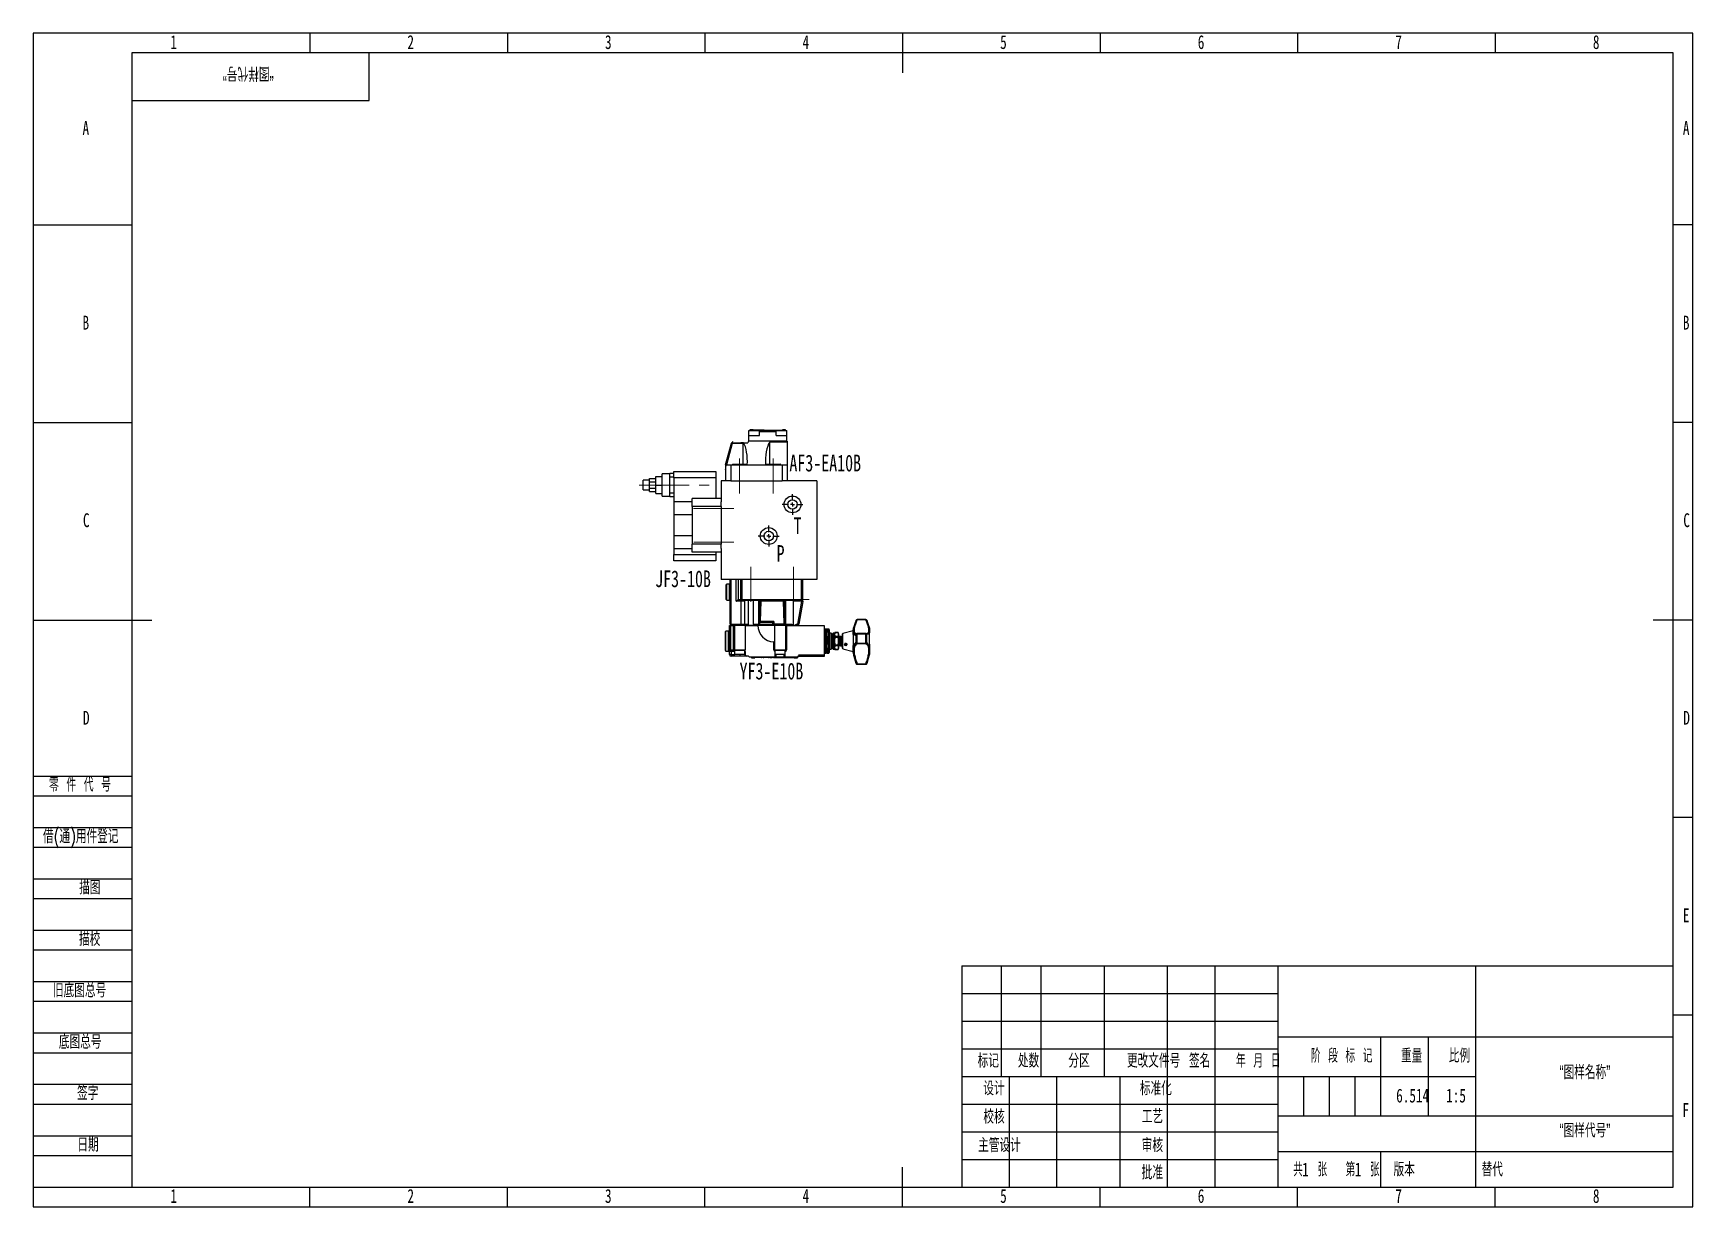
# Model space of a CAD drawing. Header units: millimetres. Extents: x 0 to 420, y 0 to 297.
import ezdxf

# ---------------------------------------------------------------- set-up
doc = ezdxf.new("R2010")
doc.units = ezdxf.units.MM
doc.linetypes.add('CENTERX2', pattern=[20.32, 12.7, -2.54, 2.54, -2.54])
for name, color, linetype in [('10', 7, 'Continuous'), ('5', 7, 'Continuous'), ('9', 7, 'Continuous'), ('SLD-0', 7, 'Continuous')]:
    doc.layers.add(name, color=color, linetype=linetype)
doc.styles.add('SLDTEXTSTYLE0', font='TXT', dxfattribs={"width": 0.7, "bigfont": 'bigfont'})
doc.styles.add('SLDTEXTSTYLE1', font='TXT', dxfattribs={"width": 0.62, "bigfont": 'bigfont'})
doc.styles.add('SLDTEXTSTYLE2', font='TXT', dxfattribs={"width": 0.614286, "bigfont": 'bigfont'})
doc.styles.add('SLDTEXTSTYLE3', font='TXT', dxfattribs={"width": 0.6, "bigfont": 'bigfont'})
doc.styles.add('SLDTEXTSTYLE4', font='TXT', dxfattribs={"width": 0.7})

msp = doc.modelspace()

# ---------------------------------------------------------------- texts
at = {"layer": '10'}
for s, insert, char_height, attachment_point, style in [('1', (35.54, 296.5), 3.5, 2, 'SLDTEXTSTYLE4'), ('2', (95.54, 296.5), 3.5, 2, 'SLDTEXTSTYLE4'), ('3', (145.54, 296.5), 3.5, 2, 'SLDTEXTSTYLE4'), ('4', (195.54, 296.5), 3.5, 2, 'SLDTEXTSTYLE4'), ('5', (245.54, 296.5), 3.5, 2, 'SLDTEXTSTYLE4'), ('6', (295.55, 296.5), 3.5, 2, 'SLDTEXTSTYLE4'), ('7', (345.55, 296.5), 3.5, 2, 'SLDTEXTSTYLE4'), ('8', (395.55, 296.5), 3.5, 2, 'SLDTEXTSTYLE4'), ('A', (13.32, 274.75), 3.5, 2, 'SLDTEXTSTYLE4'), ('A', (418.32, 274.75), 3.5, 2, 'SLDTEXTSTYLE4'), ('B', (13.32, 225.5), 3.5, 2, 'SLDTEXTSTYLE4'), ('B', (418.32, 225.5), 3.5, 2, 'SLDTEXTSTYLE4'), ('AF3-EA10B', (191.37, 190.34), 4.233, 1, 'SLDTEXTSTYLE4'), ('C', (13.43, 175.5), 3.5, 2, 'SLDTEXTSTYLE4'), ('T', (192.44, 174.47), 4.23, 1, 'SLDTEXTSTYLE4'), ('C', (418.43, 175.5), 3.5, 2, 'SLDTEXTSTYLE4'), ('P', (188.13, 167.45), 4.23, 1, 'SLDTEXTSTYLE4'), ('JF3-10B', (157.4, 161.05), 4.233, 1, 'SLDTEXTSTYLE4'), ('YF3-E10B', (178.76, 137.69), 4.233, 1, 'SLDTEXTSTYLE4'), ('D', (13.43, 125.5), 3.5, 2, 'SLDTEXTSTYLE4'), ('D', (418.43, 125.5), 3.5, 2, 'SLDTEXTSTYLE4'), ('E', (418.32, 75.5), 3.5, 2, 'SLDTEXTSTYLE4'), ('“图样名称”', (392.69, 35.79), 3.5, 2, 'SLDTEXTSTYLE0'), ('6.514', (349.1, 29.9), 3.5, 2, 'SLDTEXTSTYLE4'), ('1:5', (360.08, 29.9), 3.5, 2, 'SLDTEXTSTYLE4'), ('F', (418.22, 26.25), 3.5, 2, 'SLDTEXTSTYLE4'), ('“图样代号”', (392.69, 21.05), 3.5, 2, 'SLDTEXTSTYLE0'), ('1', (321.14, 11.2), 3.5, 1, 'SLDTEXTSTYLE4'), ('1', (334.48, 11.2), 3.5, 1, 'SLDTEXTSTYLE4'), ('1', (35.54, 4.5), 3.5, 2, 'SLDTEXTSTYLE4'), ('2', (95.54, 4.5), 3.5, 2, 'SLDTEXTSTYLE4'), ('3', (145.54, 4.5), 3.5, 2, 'SLDTEXTSTYLE4'), ('4', (195.54, 4.5), 3.5, 2, 'SLDTEXTSTYLE4'), ('5', (245.54, 4.5), 3.5, 2, 'SLDTEXTSTYLE4'), ('6', (295.55, 4.5), 3.5, 2, 'SLDTEXTSTYLE4'), ('7', (345.55, 4.5), 3.5, 2, 'SLDTEXTSTYLE4'), ('8', (395.55, 4.5), 3.5, 2, 'SLDTEXTSTYLE4')]:
    msp.add_mtext(s, dxfattribs=dict(at, insert=insert, char_height=char_height, attachment_point=attachment_point, style=style))
at = {"layer": '10', "color": 7, "char_height": 3.5}
for s, insert, attachment_point, style in [('零 件 代 号', (4.02, 108.59), 1, 'SLDTEXTSTYLE2'), ('借(通)用件登记', (2.47, 95.5), 1, 'SLDTEXTSTYLE0'), ('描图', (14.33, 82.55), 2, 'SLDTEXTSTYLE0'), ('描校', (14.3, 69.52), 2, 'SLDTEXTSTYLE0'), ('旧底图总号', (5, 56.49), 1, 'SLDTEXTSTYLE0'), ('底图总号', (6.5, 43.49), 1, 'SLDTEXTSTYLE0'), ('标记', (241.71, 38.72), 2, 'SLDTEXTSTYLE0'), ('处数', (251.89, 38.72), 2, 'SLDTEXTSTYLE0'), ('分区', (264.68, 38.72), 2, 'SLDTEXTSTYLE0'), ('更改文件号', (283.53, 38.72), 2, 'SLDTEXTSTYLE0'), ('签名', (295.19, 38.72), 2, 'SLDTEXTSTYLE0'), ('年 月 日', (310.04, 38.72), 2, 'SLDTEXTSTYLE1'), ('阶 段 标 记', (331.13, 39.99), 2, 'SLDTEXTSTYLE2'), ('重量', (348.85, 39.99), 2, 'SLDTEXTSTYLE0'), ('比例', (360.94, 39.99), 2, 'SLDTEXTSTYLE0'), ('签字', (13.8, 30.54), 2, 'SLDTEXTSTYLE0'), ('设计', (243.15, 31.73), 2, 'SLDTEXTSTYLE0'), ('标准化', (284.12, 31.73), 2, 'SLDTEXTSTYLE0'), ('校核', (243.15, 24.56), 2, 'SLDTEXTSTYLE0'), ('工艺', (283.24, 24.6), 2, 'SLDTEXTSTYLE0'), ('日期', (13.88, 17.44), 2, 'SLDTEXTSTYLE0'), ('主管设计', (244.53, 17.33), 2, 'SLDTEXTSTYLE0'), ('审核', (283.23, 17.33), 2, 'SLDTEXTSTYLE0'), ('批准', (283.22, 10.44), 2, 'SLDTEXTSTYLE0'), ('共  张', (323.18, 11.2), 2, 'SLDTEXTSTYLE3'), ('第  张', (336.44, 11.2), 2, 'SLDTEXTSTYLE3'), ('版本', (346.96, 11.2), 2, 'SLDTEXTSTYLE0')]:
    msp.add_mtext(s, dxfattribs=dict(at, insert=insert, attachment_point=attachment_point, style=style))
at = {"layer": 'SLD-0', "insert": (54.42, 285.02), "char_height": 3.5, "attachment_point": 2, "rotation": 180, "style": 'SLDTEXTSTYLE0'}
msp.add_mtext('“图样代号”', dxfattribs=at)
at = {"layer": 'SLD-0', "insert": (366.56, 11.2), "char_height": 3.5, "attachment_point": 1, "style": 'SLDTEXTSTYLE0'}
msp.add_mtext('替代', dxfattribs=at)

# ---------------------------------------------------------------- blocks, each defined once
blk = doc.blocks.new('SW_CENTERMARKSYMBOL_0')
at = {"layer": '10', "color": 0}
for p, q in [((-1, 0), (-2.63, 0)), ((0, 0), (-0.5, 0)), ((0, 1), (0, 2.63)), ((0, 0), (0, 0.5)), ((0, 0), (0, -0.5)), ((0, 0), (0.5, 0)), ((1, 0), (2.63, 0)), ((0, -1), (0, -2.63))]:
    blk.add_line(p, q, dxfattribs=at)
blk = doc.blocks.new('SW_CENTERMARKSYMBOL_1')
at = {"layer": '10', "color": 0}
for p, q in [((-1, 0), (-2.63, 0)), ((0, 0), (-0.5, 0)), ((0, 1), (0, 2.63)), ((0, 0), (0, 0.5)), ((0, 0), (0, -0.5)), ((0, 0), (0.5, 0)), ((1, 0), (2.63, 0)), ((0, -1), (0, -2.63))]:
    blk.add_line(p, q, dxfattribs=at)

# ---------------------------------------------------------------- linework, layer by layer
at = {"color": 7, "linetype": 'Continuous', "lineweight": 25}
for p, q in [((175.23, 187.75), (176.69, 193.21)), ((176.69, 193.21), (176.88, 193.15)), ((176.88, 193.35), (179.09, 193.35)), ((176.88, 193.15), (176.88, 193.35)), ((179.78, 193.35), (179.09, 193.35)), ((179.78, 193.35), (180.83, 193.35)), ((181.1, 195.23), (181.1, 196.43)), ((181.1, 196.43), (190.7, 196.43)), ((181.1, 193.75), (181.1, 195.23)), ((181.1, 195.23), (183.8, 195.23)), ((190.7, 193.75), (181.1, 193.75)), ((181.4, 196.61), (181.4, 196.57)), ((181.4, 196.57), (181.4, 196.43)), ((181.4, 196.57), (185, 196.57)), ((185, 196.57), (181.4, 196.57)), ((181.4, 196.57), (181.4, 196.57)), ((181.4, 196.43), (190.4, 196.43)), ((181.8, 196.65), (181.44, 196.65)), ((182.16, 196.65), (181.8, 196.65)), ((182.2, 196.57), (182.2, 196.61)), ((183.8, 195.23), (183.8, 196.23)), ((183.8, 196.23), (188, 196.23)), ((185, 196.57), (185, 196.57)), ((185, 196.57), (190.4, 196.57)), ((186.39, 187.95), (186.39, 193.52)), ((190.83, 193.52), (186.39, 193.52)), ((188, 195.23), (188, 196.23)), ((188, 195.23), (190.7, 195.23)), ((189.6, 196.61), (189.6, 196.57)), ((190, 196.65), (189.64, 196.65)), ((190.36, 196.65), (190, 196.65)), ((190.4, 196.57), (190.4, 196.61)), ((190.4, 196.57), (190.4, 196.43)), ((190.7, 195.23), (190.7, 196.43)), ((190.7, 193.75), (190.7, 195.23)), ((190.7, 193.75), (190.83, 193.75)), ((190.83, 193.75), (190.83, 193.52)), ((190.83, 193.52), (190.83, 187.75)), ((176.88, 193.15), (175.44, 187.75)), ((179.67, 193.15), (176.88, 193.15)), ((179.67, 187.95), (179.67, 193.15)), ((161.14, 185.46), (159.14, 185.46)), ((159.14, 182.66), (159.14, 185.46)), ((161.14, 185.66), (162.14, 185.66)), ((161.14, 184.66), (161.14, 185.66)), ((162.14, 186.06), (172.74, 186.06)), ((162.14, 184.46), (162.14, 186.06)), ((172.74, 186.06), (172.74, 184.46)), ((175.23, 187.75), (176.54, 187.75)), ((175.23, 187.75), (175.23, 183.75)), ((176.54, 187.75), (178.41, 187.75)), ((176.54, 187.75), (176.54, 183.75)), ((176.94, 187.89), (176.94, 187.81)), ((177, 187.95), (180.48, 187.95)), ((178.41, 187.75), (179.07, 187.75)), ((179.07, 187.75), (186.99, 187.75)), ((180.54, 187.81), (180.54, 187.89)), ((185.52, 187.89), (185.52, 187.81)), ((185.58, 187.95), (189.06, 187.95)), ((186.99, 187.75), (187.65, 187.75)), ((187.65, 187.75), (189.52, 187.75)), ((189.12, 187.81), (189.12, 187.89)), ((189.52, 187.75), (189.52, 183.75)), ((189.52, 187.75), (190.83, 187.75)), ((190.83, 187.75), (190.83, 183.75)), ((155.94, 183.86), (154.34, 183.86)), ((154.34, 182.66), (154.34, 183.86)), ((154.34, 181.46), (154.34, 182.66)), ((154.34, 181.46), (155.94, 181.46)), ((155.94, 184.28), (157.54, 184.28)), ((155.94, 183.47), (155.94, 184.28)), ((155.94, 181.85), (155.94, 183.47)), ((155.94, 183.47), (157.54, 183.47)), ((155.94, 181.85), (157.54, 181.85)), ((155.94, 181.04), (155.94, 181.85)), ((155.94, 181.04), (157.54, 181.04)), ((157.54, 182.66), (157.54, 184.79)), ((157.54, 184.79), (159.14, 184.79)), ((157.54, 180.53), (157.54, 182.66)), ((157.54, 182.66), (159.14, 182.66)), ((159.14, 179.86), (159.14, 182.66)), ((162.14, 184.66), (161.14, 184.66)), ((161.14, 180.66), (161.14, 184.66)), ((161.14, 180.66), (162.14, 180.66)), ((161.14, 179.66), (161.14, 180.66)), ((162.14, 184.46), (162.14, 178.39)), ((172.74, 184.46), (162.14, 184.46)), ((172.74, 184.46), (172.74, 179.26)), ((174.14, 183.75), (174.14, 178.37)), ((176.54, 183.75), (174.14, 183.75)), ((176.54, 183.75), (189.52, 183.75)), ((198.34, 183.75), (189.52, 183.75)), ((198.34, 183.75), (198.34, 158.75)), ((157.54, 180.53), (159.14, 180.53)), ((159.14, 179.86), (161.14, 179.86)), ((162.14, 179.66), (161.14, 179.66)), ((166.74, 178.39), (162.14, 178.39)), ((162.14, 178.39), (162.14, 175.12)), ((174.14, 179.26), (166.74, 179.26)), ((166.74, 177.26), (166.74, 179.26)), ((174.14, 177.26), (166.74, 177.26)), ((166.74, 177.26), (166.74, 167.66)), ((174.14, 177.26), (174.14, 178.37)), ((174.14, 177.26), (174.14, 167.66)), ((162.14, 175.12), (162.14, 169.81)), ((166.74, 175.12), (162.14, 175.12)), ((162.14, 169.81), (162.14, 166.54)), ((166.74, 169.81), (162.14, 169.81)), ((166.74, 166.54), (162.14, 166.54)), ((162.14, 166.54), (162.14, 165.06)), ((162.14, 165.06), (172.74, 165.06)), ((162.14, 163.46), (162.14, 165.06)), ((174.14, 167.66), (166.74, 167.66)), ((166.74, 165.66), (166.74, 167.66)), ((174.14, 165.66), (166.74, 165.66)), ((172.74, 165.66), (172.74, 165.06)), ((172.74, 165.06), (172.74, 163.46)), ((174.14, 166.56), (174.14, 167.66)), ((174.14, 166.56), (174.14, 158.75)), ((172.74, 163.46), (162.14, 163.46)), ((198.34, 158.75), (174.14, 158.75)), ((175.5, 157.55), (175.4, 157.45)), ((175.4, 153.65), (175.4, 157.45)), ((176.2, 157.55), (175.5, 157.55)), ((175.5, 153.55), (175.5, 157.55)), ((176.24, 157.55), (176.2, 157.51)), ((176.2, 153.55), (176.2, 157.55)), ((176.4, 157.55), (176.24, 157.55)), ((176.24, 153.55), (176.24, 157.55)), ((176.4, 147.45), (176.4, 158.75)), ((176.6, 147.45), (176.6, 158.75)), ((177.94, 153.25), (177.94, 158.75)), ((178.52, 153.65), (178.52, 158.75)), ((179.07, 153.65), (179.07, 158.75)), ((179.46, 153.65), (179.46, 158.75)), ((194.4, 153.65), (194.4, 158.75)), ((194.8, 153.65), (194.8, 158.75)), ((175.4, 153.65), (175.5, 153.55)), ((175.5, 153.55), (176.2, 153.55)), ((176.2, 153.59), (176.24, 153.55)), ((176.24, 153.55), (176.4, 153.55)), ((179.2, 153.25), (177.94, 153.25)), ((178.46, 153.65), (178.52, 153.65)), ((178.52, 153.65), (179.07, 153.65)), ((178.71, 153.45), (178.63, 153.45)), ((179.26, 153.45), (178.71, 153.45)), ((179.07, 153.65), (179.46, 153.65)), ((180.12, 153.25), (179.2, 153.25)), ((179.2, 147.45), (179.2, 153.25)), ((179.46, 153.45), (179.26, 153.45)), ((179.46, 153.65), (179.46, 153.45)), ((179.46, 153.65), (194.4, 153.65)), ((194.4, 153.45), (179.46, 153.45)), ((180.12, 147.45), (180.12, 153.25)), ((180.96, 153.45), (180.96, 147.32)), ((182.32, 147.45), (182.32, 153.45)), ((183.61, 147.56), (183.61, 153.25)), ((183.96, 153.25), (183.61, 153.25)), ((183.76, 147.96), (183.96, 153.25)), ((184.16, 153.3), (183.96, 148.12)), ((184.16, 153.45), (184.16, 153.3)), ((189.84, 153.3), (184.16, 153.3)), ((189.84, 153.45), (189.84, 153.3)), ((190.09, 147.51), (189.84, 153.3)), ((190.04, 153.25), (190.29, 147.45)), ((190.44, 153.25), (190.04, 153.25)), ((190.44, 147.45), (190.44, 153.25)), ((192.4, 147.27), (192.4, 153.25)), ((194.56, 153.25), (192.4, 153.25)), ((193.54, 147.45), (194.56, 153.25)), ((194.76, 153.22), (193.74, 147.44)), ((194.4, 153.65), (194.4, 153.45)), ((194.4, 153.65), (194.8, 153.65)), ((194.6, 153.45), (194.4, 153.45)), ((194.56, 153.25), (194.6, 153.36)), ((194.76, 153.22), (194.56, 153.25)), ((194.6, 153.36), (194.6, 153.45)), ((194.77, 153.28), (194.76, 153.22)), ((194.8, 153.65), (194.8, 153.63)), ((176.2, 147.15), (176.48, 147.15)), ((176.2, 140.95), (176.2, 147.15)), ((176.4, 147.45), (176.6, 147.45)), ((176.48, 147.15), (177.26, 147.15)), ((176.48, 147.15), (176.48, 140.95)), ((176.6, 147.35), (176.5, 147.35)), ((176.6, 147.35), (176.6, 147.45)), ((176.6, 147.45), (179.2, 147.45)), ((179.16, 147.35), (176.6, 147.35)), ((177.89, 147.27), (176.7, 147.27)), ((177.26, 147.15), (177.51, 147.15)), ((177.26, 140.95), (177.26, 147.15)), ((180.14, 147.15), (177.51, 147.15)), ((177.51, 147.15), (177.51, 140.95)), ((179.84, 147.27), (177.89, 147.27)), ((180.05, 147.35), (179.16, 147.35)), ((179.2, 147.45), (180.12, 147.45)), ((180.36, 147.27), (179.84, 147.27)), ((179.84, 147.23), (180.36, 147.23)), ((180.56, 147.35), (180.05, 147.35)), ((180.12, 147.45), (180.61, 147.45)), ((180.14, 147.15), (183.24, 147.15)), ((180.14, 147.15), (180.14, 140.95)), ((180.36, 147.27), (180.36, 147.35)), ((180.94, 147.27), (180.36, 147.27)), ((180.36, 147.23), (180.36, 147.27)), ((180.36, 147.23), (180.36, 147.15)), ((180.36, 147.23), (182.97, 147.23)), ((182.32, 147.45), (183.56, 147.45)), ((183.66, 147.35), (182.58, 147.35)), ((186.52, 147.27), (182.97, 147.27)), ((182.97, 147.23), (182.97, 147.27)), ((182.97, 147.23), (186.52, 147.23)), ((186.5, 147.15), (183.24, 147.15)), ((183.61, 147.56), (183.75, 147.93)), ((183.65, 147.36), (183.66, 147.35)), ((187.4, 147.35), (183.66, 147.35)), ((183.85, 147.84), (183.71, 147.47)), ((187.2, 147.84), (183.85, 147.84)), ((187.4, 148.12), (183.96, 148.12)), ((187.77, 147.27), (186.52, 147.27)), ((186.52, 147.23), (186.52, 147.27)), ((186.52, 147.23), (187.77, 147.23)), ((187.65, 147.15), (187.12, 147.15)), ((187.2, 147.55), (187.2, 147.82)), ((187.4, 148.12), (187.4, 147.51)), ((187.4, 147.51), (188.6, 147.51)), ((187.4, 147.51), (187.4, 147.35)), ((188.37, 147.35), (187.4, 147.35)), ((187.6, 147.15), (187.6, 144.69)), ((190.4, 147.15), (187.65, 147.15)), ((187.77, 147.23), (187.77, 147.27)), ((188.41, 147.27), (187.77, 147.27)), ((187.77, 147.23), (190.4, 147.23)), ((188.37, 147.35), (188.6, 147.36)), ((188.62, 147.29), (188.41, 147.27)), ((188.6, 147.51), (188.6, 147.36)), ((189.59, 147.27), (189.38, 147.29)), ((189.4, 147.51), (190.09, 147.51)), ((189.4, 147.51), (189.4, 147.36)), ((189.4, 147.36), (189.63, 147.35)), ((190.4, 147.27), (189.59, 147.27)), ((190.19, 147.35), (189.63, 147.35)), ((190.32, 147.35), (190.19, 147.35)), ((190.19, 147.35), (190.19, 147.35)), ((190.29, 147.45), (190.42, 147.45)), ((190.35, 147.35), (190.32, 147.35)), ((190.4, 147.23), (190.4, 147.27)), ((191, 147.27), (190.4, 147.27)), ((190.4, 147.23), (191, 147.23)), ((190.4, 147.15), (190.6, 147.15)), ((190.4, 147.15), (190.4, 140.95)), ((190.42, 147.45), (190.44, 147.45)), ((191.55, 147.35), (190.47, 147.35)), ((190.56, 147.45), (191.59, 147.45)), ((190.6, 147.15), (200.2, 147.15)), ((190.6, 147.15), (190.6, 140.95)), ((191, 147.27), (191, 147.35)), ((191, 147.23), (191, 147.27)), ((192.4, 147.27), (191, 147.27)), ((191, 147.15), (191, 147.23)), ((191, 147.23), (192.9, 147.23)), ((193.5, 147.27), (192.9, 147.27)), ((192.9, 147.23), (192.9, 147.27)), ((192.9, 147.15), (192.9, 147.23)), ((192.9, 147.23), (193.5, 147.23)), ((193.36, 147.45), (193.54, 147.45)), ((193.36, 147.35), (193.36, 147.45)), ((193.54, 147.35), (193.36, 147.35)), ((193.5, 147.23), (193.5, 147.27)), ((193.54, 147.35), (193.54, 147.45)), ((193.74, 147.44), (193.54, 147.45)), ((193.54, 147.35), (193.58, 147.35)), ((200.2, 147.15), (200.2, 139.65)), ((208.31, 148.44), (208.31, 148.46)), ((210.74, 148.59), (208.5, 148.59)), ((210.74, 148.52), (208.5, 148.52)), ((210.93, 148.46), (210.93, 148.44)), ((175.3, 145.65), (175.2, 145.55)), ((175.2, 140.75), (175.2, 145.55)), ((176, 145.65), (175.3, 145.65)), ((175.3, 140.65), (175.3, 145.65)), ((176.04, 145.65), (176, 145.61)), ((176, 140.65), (176, 145.65)), ((176.2, 145.65), (176.04, 145.65)), ((176.04, 140.65), (176.04, 145.65)), ((187.4, 140.95), (187.4, 142.96)), ((187.6, 144.69), (187.6, 140.95)), ((200.28, 146.23), (200.6, 146.23)), ((200.28, 146.23), (200.28, 145.76)), ((200.6, 145.76), (200.28, 145.76)), ((200.28, 143.91), (200.28, 142.84)), ((200.28, 143.91), (200.6, 143.91)), ((200.6, 142.84), (200.28, 142.84)), ((200.6, 146.23), (200.6, 145.76)), ((200.6, 143.91), (200.6, 142.84)), ((200.88, 146.15), (200.72, 146.15)), ((200.72, 146.15), (200.72, 140.16)), ((200.88, 146.15), (200.88, 140.16)), ((201, 146.23), (201, 145.76)), ((201, 146.23), (201.32, 146.23)), ((201.32, 145.76), (201, 145.76)), ((201, 143.91), (201, 142.84)), ((201, 143.91), (201.32, 143.91)), ((201.32, 142.84), (201, 142.84)), ((201.32, 146.23), (201.32, 145.76)), ((201.32, 146.23), (201.36, 146.16)), ((201.32, 143.91), (201.32, 142.84)), ((201.4, 146.05), (201.37, 146.16)), ((201.4, 146.05), (201.4, 140.25)), ((201.96, 145.15), (201.4, 145.15)), ((201.4, 144.35), (201.4, 144.35)), ((202.01, 145.11), (201.96, 145.15)), ((201.96, 141.15), (201.96, 145.15)), ((202.01, 145.11), (202.01, 141.2)), ((202.44, 145.15), (202.39, 145.11)), ((202.39, 141.2), (202.39, 145.11)), ((202.78, 145.15), (202.44, 145.15)), ((202.44, 145.15), (202.44, 141.15)), ((202.8, 145.13), (202.78, 145.15)), ((202.78, 145.15), (202.78, 141.15)), ((202.88, 145.3), (202.8, 145)), ((202.8, 145.13), (202.8, 141.17)), ((203.72, 145.3), (202.88, 145.3)), ((202.88, 145.3), (202.88, 145.3)), ((202.88, 145.3), (203.72, 145.3)), ((202.88, 144.3), (202.88, 144.16)), ((203.72, 144.3), (202.88, 144.3)), ((202.88, 144.16), (203.72, 144.16)), ((203.8, 145), (203.72, 145.3)), ((203.72, 145.3), (203.72, 145.3)), ((203.72, 144.16), (203.72, 144.3)), ((203.8, 145), (203.8, 141.3)), ((203.8, 144.35), (203.8, 144.35)), ((203.86, 144.35), (203.81, 144.35)), ((204.06, 144.35), (204.01, 144.35)), ((204.26, 144.35), (204.21, 144.35)), ((204.46, 144.35), (204.41, 144.35)), ((204.66, 144.35), (204.61, 144.35)), ((204.77, 144.29), (204.73, 144.23)), ((204.84, 141.33), (204.84, 144.98)), ((207.54, 145.75), (204.92, 145.07)), ((207.54, 145.95), (207.58, 146.28)), ((207.54, 145.95), (207.54, 146.02)), ((207.54, 145.51), (207.54, 145.95)), ((207.54, 144.82), (207.54, 145.51)), ((207.58, 145.36), (207.54, 145.51)), ((207.54, 144.82), (207.58, 144.79)), ((207.54, 144.82), (207.54, 142.14)), ((207.6, 146.36), (207.58, 146.28)), ((207.58, 144.79), (207.58, 145.36)), ((207.58, 144.79), (208.26, 144.56)), ((208.26, 142.97), (207.58, 142.13)), ((207.77, 146.4), (207.74, 146.13)), ((207.74, 146.13), (207.74, 145.7)), ((207.74, 145.7), (207.77, 145.51)), ((208.27, 144.52), (208.27, 143.01)), ((208.31, 142.69), (208.31, 144.87)), ((208.43, 145.07), (208.44, 145.07)), ((210.74, 145.06), (208.5, 145.06)), ((210.74, 144.92), (208.5, 144.92)), ((208.5, 142.67), (208.5, 144.92)), ((210.74, 145.06), (210.81, 145.07)), ((210.74, 142.67), (210.74, 144.92)), ((210.93, 142.69), (210.93, 144.87)), ((211.44, 146.39), (211.42, 146.59)), ((211.42, 145.41), (211.44, 145.52)), ((211.44, 145.52), (211.44, 146.39)), ((211.61, 146.48), (211.63, 146.32)), ((211.64, 145.33), (211.61, 145.25)), ((211.61, 141.67), (211.61, 145.25)), ((211.64, 146.22), (211.64, 145.33)), ((211.64, 146.22), (211.64, 146.22)), ((211.64, 141.5), (211.64, 145.33)), ((175.2, 140.75), (175.3, 140.65)), ((175.3, 140.65), (176, 140.65)), ((176, 140.69), (176.04, 140.65)), ((176.04, 140.65), (176.2, 140.65)), ((176.2, 140.95), (176.48, 140.95)), ((176.2, 139.75), (176.2, 140.55)), ((176.6, 140.55), (176.2, 140.55)), ((176.6, 139.75), (176.2, 139.75)), ((176.54, 140.75), (176.4, 140.75)), ((176.48, 140.95), (177.26, 140.95)), ((177.32, 140.75), (176.54, 140.75)), ((176.6, 140.55), (176.6, 140.75)), ((176.6, 140.55), (176.6, 139.75)), ((176.6, 139.75), (176.6, 139.35)), ((178.8, 139.35), (176.6, 139.35)), ((177.26, 140.95), (177.51, 140.95)), ((177.46, 140.75), (177.32, 140.75)), ((177.5, 140.78), (177.5, 139.85)), ((177.5, 139.85), (177.6, 139.75)), ((177.5, 139.85), (180.1, 139.85)), ((177.51, 140.95), (180.14, 140.95)), ((180.09, 140.82), (177.56, 140.82)), ((180, 139.75), (177.6, 139.75)), ((178.8, 139.75), (178.8, 139.35)), ((180.6, 139.35), (178.8, 139.35)), ((180, 139.75), (180.1, 139.85)), ((180.09, 140.82), (180.09, 140.73)), ((180.1, 139.85), (180.1, 140.73)), ((180.1, 140.69), (180.15, 140.69)), ((180.2, 140.55), (180.1, 140.55)), ((180.2, 140.55), (180.2, 139.75)), ((181, 139.35), (180.6, 139.35)), ((181.2, 139.15), (187.75, 139.15)), ((181.8, 139.01), (181.8, 138.97)), ((181.8, 139.01), (181.85, 139.01)), ((181.84, 138.93), (182.2, 138.93)), ((181.85, 139.01), (181.85, 139.15)), ((187.75, 139.01), (181.85, 139.01)), ((182.2, 138.93), (182.56, 138.93)), ((182.6, 138.97), (182.6, 139.01)), ((184.29, 139.01), (184.41, 139.01)), ((184.29, 139.01), (184.29, 139.01)), ((184.41, 139.01), (184.41, 139.01)), ((184.66, 139.01), (184.66, 139.01)), ((184.74, 139.01), (184.93, 139.01)), ((184.74, 139.01), (184.74, 139.01)), ((184.93, 139.01), (184.93, 139.01)), ((185.1, 139.01), (185.1, 139.01)), ((185.12, 139.01), (185.12, 139.01)), ((185.24, 139.01), (185.24, 139.01)), ((185.38, 139.01), (185.38, 139.01)), ((185.38, 139.01), (185.43, 139.01)), ((185.43, 139.01), (185.43, 139.01)), ((186.1, 139.01), (186.29, 139.01)), ((186.1, 139.01), (186.1, 139.01)), ((186.29, 139.01), (186.29, 139.01)), ((186.47, 139.01), (186.47, 139.01)), ((186.48, 139.01), (186.48, 139.01)), ((186.54, 139.01), (186.94, 139.01)), ((186.54, 139.01), (186.54, 139.01)), ((186.94, 139.01), (186.94, 139.01)), ((187.05, 139.01), (187.05, 139.01)), ((187.2, 139.01), (187.2, 139.01)), ((187.2, 139.01), (187.24, 139.01)), ((187.24, 139.01), (187.24, 139.01)), ((187.6, 140.95), (187.4, 140.95)), ((187.44, 139.01), (187.85, 139.01)), ((187.44, 139.01), (187.44, 139.01)), ((187.6, 140.95), (190.4, 140.95)), ((190.35, 140.82), (187.65, 140.82)), ((187.7, 140.82), (187.7, 139.85)), ((187.7, 139.85), (187.8, 139.75)), ((187.7, 139.85), (190.3, 139.85)), ((187.91, 139.15), (187.75, 139.15)), ((193.35, 139.01), (187.75, 139.01)), ((187.75, 139.01), (187.75, 139.01)), ((187.75, 139.01), (193.35, 139.01)), ((190.2, 139.75), (187.8, 139.75)), ((187.85, 139.01), (187.85, 139.01)), ((187.91, 139.15), (190.09, 139.15)), ((187.92, 139.01), (187.92, 139.01)), ((187.92, 139.01), (187.92, 139.01)), ((188.8, 139.01), (188.8, 139.01)), ((188.8, 139.01), (189.18, 139.01)), ((189.18, 139.01), (189.18, 139.01)), ((189.18, 139.01), (189.21, 139.01)), ((189.21, 139.01), (189.21, 139.01)), ((189.28, 139.01), (189.28, 139.01)), ((189.29, 139.01), (189.29, 139.01)), ((189.78, 139.01), (189.78, 139.01)), ((189.92, 139.01), (189.92, 139.01)), ((189.92, 139.01), (189.97, 139.01)), ((189.97, 139.01), (189.97, 139.01)), ((190.25, 139.15), (190.09, 139.15)), ((190.16, 139.01), (190.16, 139.01)), ((190.16, 139.01), (190.18, 139.01)), ((190.18, 139.01), (190.18, 139.01)), ((190.2, 139.75), (190.3, 139.85)), ((190.25, 139.15), (193.6, 139.15)), ((190.25, 139.01), (190.53, 139.01)), ((190.25, 139.01), (190.25, 139.01)), ((190.3, 139.85), (190.3, 140.82)), ((190.4, 140.95), (190.6, 140.95)), ((190.53, 139.01), (190.53, 139.01)), ((192.6, 139.01), (192.6, 138.97)), ((192.64, 138.93), (193, 138.93)), ((193, 138.93), (193.36, 138.93)), ((193.35, 139.01), (193.35, 139.15)), ((193.35, 139.01), (193.4, 139.01)), ((193.35, 139.01), (193.35, 139.01)), ((193.4, 138.97), (193.4, 139.01)), ((193.6, 139.21), (193.6, 139.15)), ((200.2, 139.25), (193.77, 139.25)), ((193.8, 139.65), (193.8, 139.32)), ((193.8, 139.65), (200.2, 139.65)), ((200.2, 139.65), (200.2, 139.25)), ((200.28, 140.84), (200.6, 140.84)), ((200.28, 140.84), (200.28, 140.24)), ((200.6, 140.24), (200.28, 140.24)), ((200.28, 140.08), (200.6, 140.08)), ((200.6, 140.84), (200.6, 140.24)), ((200.72, 140.16), (200.88, 140.16)), ((201, 140.84), (201, 140.24)), ((201, 140.84), (201.32, 140.84)), ((201.32, 140.24), (201, 140.24)), ((201, 140.08), (201.32, 140.08)), ((201.32, 140.84), (201.32, 140.24)), ((201.37, 140.14), (201.4, 140.25)), ((201.4, 142.03), (201.43, 142.09)), ((201.4, 141.15), (201.96, 141.15)), ((201.96, 141.15), (202.01, 141.2)), ((202.39, 141.2), (202.44, 141.15)), ((202.44, 141.15), (202.78, 141.15)), ((202.78, 141.15), (202.8, 141.17)), ((202.8, 141.3), (202.88, 141)), ((202.88, 142.15), (202.88, 142.01)), ((203.72, 142.15), (202.88, 142.15)), ((202.88, 142.01), (203.72, 142.01)), ((202.88, 141.01), (202.88, 141)), ((203.72, 141.01), (202.88, 141.01)), ((202.88, 141), (203.72, 141)), ((203.72, 142.01), (203.72, 142.15)), ((203.72, 141), (203.8, 141.3)), ((203.72, 141), (203.72, 141.01)), ((203.91, 141.95), (203.96, 141.95)), ((204.11, 141.95), (204.16, 141.95)), ((204.31, 141.95), (204.36, 141.95)), ((204.51, 141.95), (204.56, 141.95)), ((204.8, 142.45), (204.73, 142.36)), ((204.73, 142.25), (204.73, 142.37)), ((204.73, 142.36), (204.73, 141.95)), ((204.92, 141.24), (207.54, 140.55)), ((205.34, 142.34), (205.34, 142.27)), ((205.76, 142.42), (205.76, 142.12)), ((205.86, 142.08), (205.76, 142.12)), ((205.94, 142.25), (205.84, 142.29)), ((205.86, 142.08), (205.86, 142.28)), ((205.94, 142.27), (205.94, 142.27)), ((207.58, 142.13), (207.54, 142.03)), ((207.54, 141.21), (207.54, 142.03)), ((207.54, 141.21), (207.58, 141.48)), ((207.54, 140.56), (207.54, 141.21)), ((207.54, 140.3), (207.54, 140.56)), ((207.58, 140.13), (207.54, 140.56)), ((207.54, 140.3), (207.58, 140.03)), ((207.58, 141.48), (207.58, 142.13)), ((207.58, 140.03), (207.58, 140.13)), ((207.58, 140.03), (207.61, 139.91)), ((207.61, 139.91), (207.78, 139.28)), ((207.77, 141.34), (207.74, 141.04)), ((207.74, 141.04), (207.74, 140.4)), ((207.74, 140.4), (207.77, 140.03)), ((208.5, 142.67), (210.74, 142.67)), ((208.5, 142.67), (208.5, 142.49)), ((210.74, 142.49), (208.5, 142.49)), ((210.74, 142.67), (210.74, 142.49)), ((211.44, 141.33), (211.42, 141.52)), ((211.42, 139.78), (211.44, 140.04)), ((211.44, 140.04), (211.44, 141.33)), ((211.48, 139.32), (211.61, 139.83)), ((211.61, 141.67), (211.64, 141.5)), ((211.64, 140.19), (211.61, 139.87)), ((211.66, 142.39), (211.64, 142.39)), ((211.64, 141.5), (211.64, 140.19)), ((211.66, 141.27), (211.64, 141.27)), ((211.64, 140.64), (211.66, 140.64)), ((211.66, 140.64), (211.64, 140.64)), ((211.64, 140.09), (211.64, 140.19)), ((211.66, 142.39), (211.66, 141.27)), ((211.66, 141.27), (211.66, 140.64)), ((211.66, 140.64), (211.66, 140.64)), ((208.31, 137.45), (208.31, 137.45)), ((208.5, 137.41), (210.74, 137.41)), ((208.5, 137.3), (210.74, 137.3)), ((210.93, 137.45), (210.93, 137.45))]:
    msp.add_line(p, q, dxfattribs=at)
at = {"color": 8, "linetype": 'Continuous', "lineweight": 25}
for p, q in [((181.8, 196.61), (181.4, 196.61)), ((182.2, 196.61), (181.8, 196.61)), ((190, 196.61), (189.6, 196.61)), ((190.4, 196.61), (190, 196.61)), ((180.54, 187.89), (176.94, 187.89)), ((176.94, 187.81), (178.42, 187.81)), ((179.06, 187.81), (180.54, 187.81)), ((189.12, 187.89), (185.52, 187.89)), ((185.52, 187.81), (187, 187.81)), ((187.64, 187.81), (189.12, 187.81)), ((208.5, 148.59), (208.5, 148.52)), ((210.74, 148.59), (210.74, 148.52)), ((204.92, 141.24), (204.92, 145.07)), ((207.58, 146.28), (207.58, 146.28)), ((208.5, 145.06), (208.5, 144.92)), ((210.74, 145.06), (210.74, 144.92)), ((211.63, 146.32), (211.64, 146.22)), ((177.5, 140.55), (176.6, 140.55)), ((176.6, 139.75), (177.6, 139.75)), ((180, 139.75), (180.2, 139.75)), ((181.8, 138.97), (182.2, 138.97)), ((182.2, 138.97), (182.6, 138.97)), ((187.75, 139.15), (187.75, 139.8)), ((187.91, 139.75), (187.91, 139.15)), ((190.09, 139.15), (190.09, 139.75)), ((190.25, 139.8), (190.25, 139.15)), ((192.6, 138.97), (193, 138.97)), ((193, 138.97), (193.4, 138.97)), ((211.61, 139.83), (211.61, 139.87)), ((208.5, 137.41), (208.5, 137.3)), ((210.74, 137.41), (210.74, 137.3))]:
    msp.add_line(p, q, dxfattribs=at)
at = {"color": 7, "linetype": 'Continuous', "lineweight": 25, "flags": 128}
for points in [[(180.56, 147.35), (180.57, 147.36), (180.58, 147.36), (180.59, 147.37), (180.59, 147.38), (180.6, 147.4), (180.61, 147.42), (180.61, 147.43), (180.61, 147.45)], [(188.41, 147.27), (188.41, 147.29), (188.41, 147.31), (188.4, 147.32), (188.4, 147.33), (188.39, 147.34), (188.39, 147.35), (188.38, 147.35), (188.37, 147.35)], [(189.59, 147.27), (189.59, 147.29), (189.59, 147.31), (189.6, 147.32), (189.6, 147.33), (189.61, 147.34), (189.61, 147.35), (189.62, 147.35), (189.63, 147.35)], [(191.59, 147.45), (191.59, 147.43), (191.59, 147.42), (191.58, 147.4), (191.58, 147.38), (191.57, 147.37), (191.56, 147.36), (191.56, 147.36), (191.55, 147.35)], [(176.54, 140.75), (176.53, 140.76), (176.52, 140.77), (176.51, 140.79), (176.5, 140.81), (176.49, 140.84), (176.49, 140.88), (176.48, 140.92), (176.48, 140.95)], [(177.32, 140.75), (177.31, 140.76), (177.3, 140.77), (177.29, 140.79), (177.28, 140.81), (177.27, 140.84), (177.27, 140.88), (177.26, 140.92), (177.26, 140.95)], [(205.86, 142.08), (205.77, 142.02), (205.65, 141.99), (205.53, 142.01), (205.43, 142.07), (205.37, 142.16), (205.34, 142.27), (205.37, 142.38), (205.44, 142.47), (205.54, 142.53), (205.66, 142.54), (205.77, 142.52), (205.87, 142.45), (205.93, 142.36), (205.94, 142.25)], [(205.86, 142.1), (205.87, 142.11), (205.93, 142.18), (205.94, 142.27), (205.93, 142.36), (205.89, 142.44), (205.82, 142.51), (205.73, 142.57), (205.63, 142.59), (205.52, 142.58), (205.44, 142.53), (205.39, 142.49), (205.39, 142.49)], [(205.76, 142.12), (205.69, 142.09), (205.61, 142.09), (205.54, 142.11), (205.48, 142.17), (205.45, 142.23), (205.45, 142.31), (205.48, 142.37), (205.54, 142.42), (205.61, 142.45), (205.69, 142.45), (205.77, 142.41), (205.82, 142.36), (205.84, 142.29)]]:
    msp.add_lwpolyline(points, dxfattribs=at)
at = {"color": 8, "linetype": 'Continuous', "lineweight": 25, "flags": 128}
for points in [[(208.31, 148.46), (208.31, 148.46), (208.33, 148.48), (208.35, 148.5), (208.37, 148.52), (208.4, 148.52), (208.43, 148.53), (208.47, 148.53), (208.5, 148.52)], [(210.74, 148.52), (210.78, 148.53), (210.81, 148.53), (210.84, 148.52), (210.87, 148.52), (210.9, 148.5), (210.92, 148.48), (210.93, 148.46), (210.93, 148.46)], [(208.31, 137.45), (208.31, 137.44), (208.33, 137.42), (208.35, 137.41), (208.37, 137.4), (208.4, 137.4), (208.43, 137.4), (208.47, 137.4), (208.5, 137.41)], [(210.74, 137.41), (210.78, 137.4), (210.81, 137.4), (210.84, 137.4), (210.87, 137.4), (210.9, 137.41), (210.92, 137.42), (210.93, 137.44), (210.93, 137.45)]]:
    msp.add_lwpolyline(points, dxfattribs=at)
at = {"color": 7, "linetype": 'Continuous', "lineweight": 25}
for centre, radius in [((192.14, 177.75), 2.13), ((192.14, 177.75), 1.2), ((186.14, 169.75), 2.13), ((186.14, 169.75), 1.2)]:
    msp.add_circle(centre, radius, dxfattribs=at)
for centre, radius, start, end in [((176.88, 193.15), 0.2, 90, 165), ((181.23, 193.35), 0.4, 90, 180), ((181.44, 196.61), 0.04, 90, 180), ((182.16, 196.61), 0.04, 0, 90), ((189.64, 196.61), 0.04, 90, 180), ((190.36, 196.61), 0.04, 0, 90), ((176.88, 187.81), 0.06, 270, 0), ((177, 187.89), 0.06, 90, 180), ((178.33, 187.8), 0.093, 330.7385, 8.9779), ((179.15, 187.8), 0.093, 171.0221, 209.2615), ((180.48, 187.89), 0.06, 0, 90), ((180.6, 187.81), 0.06, 180, 270), ((185.46, 187.81), 0.06, 270, 0), ((185.58, 187.89), 0.06, 90, 180), ((186.91, 187.8), 0.093, 330.7385, 8.9779), ((187.73, 187.8), 0.093, 171.0221, 209.2615), ((189.06, 187.89), 0.06, 0, 90), ((189.18, 187.81), 0.06, 180, 270), ((178.65, 153.64), 0.188, 176.1887, 265.5981), ((178.72, 153.65), 0.197, 179.0242, 268.9898), ((179.27, 153.65), 0.197, 179.0242, 268.9898), ((183.76, 153.26), 0.198, 359.5463, 89.539), ((190.24, 153.26), 0.198, 90.5581, 180.5475), ((194.6, 153.65), 0.2, 270, 0), ((176.5, 147.45), 0.1, 180, 270), ((176.62, 147.27), 0.08, 0, 90), ((177.82, 147.28), 0.0724, 353.2435, 81.0691), ((179.76, 147.23), 0.0752, 274.4019, 3.8113), ((179.91, 147.28), 0.0752, 94.4019, 183.8113), ((187.6, 147.15), 4.2, 180, 267.2706), ((183.71, 147.57), 0.104, 187.3259, 267.3906), ((183.85, 147.95), 0.104, 187.3259, 267.3906), ((183.86, 147.98), 0.104, 191.9125, 268.1515), ((186.38, 147.22), 0.137, 333.692, 8.2086), ((186.65, 147.29), 0.137, 153.692, 188.2086), ((187.35, 147.78), 0.276, 236.523, 279.9868), ((187.4, 147.55), 0.2, 180, 270), ((187.69, 147.28), 0.0757, 356.626, 86.1722), ((187.84, 147.23), 0.0757, 176.626, 266.1722), ((188.47, 147.29), 0.148, 0.2677, 31.3929), ((189.53, 147.29), 0.148, 148.6071, 179.7323), ((190.19, 147.45), 0.0989, 270.6613, 0.4351), ((190.19, 147.45), 0.0991, 270.5581, 0.5475), ((190.32, 147.45), 0.0991, 270.5581, 0.5475), ((190.32, 147.23), 0.08, 270, 0), ((190.34, 147.45), 0.1, 277.8712, 0.091), ((190.48, 147.27), 0.08, 90, 180), ((190.47, 147.45), 0.0962, 272.5625, 2.3515), ((193.58, 147.27), 0.08, 90, 180), ((193.64, 147.45), 0.1, 270, 350), ((208.5, 148.39), 0.2, 90, 161.1661), ((210.74, 148.39), 0.2, 18.8339, 90), ((202.2, 145.15), 0.2, 193.0519, 346.9481), ((204.94, 144.98), 0.1, 104.5345, 180), ((208.54, 146.02), 1, 165, 180), ((207.73, 145.94), 0.19, 86.9221, 176.5493), ((207.74, 145.5), 0.194, 88.1589, 178.0322), ((207.75, 146.22), 0.181, 83.0674, 161.1863), ((207.78, 145.31), 0.206, 91.7915, 165.4578), ((208.5, 144.86), 0.195, 90.3246, 177.1086), ((208.47, 144.6), 0.318, 84.5387, 120.8429), ((208.5, 144.86), 0.2, 90, 96.6131), ((210.74, 144.86), 0.2, 83.3869, 90), ((210.74, 144.86), 0.195, 2.8914, 89.6754), ((210.77, 144.6), 0.318, 59.1571, 95.4613), ((211.44, 146.42), 0.175, 18.507, 98.8678), ((211.41, 145.2), 0.207, 12.9242, 87.6826), ((211.46, 146.21), 0.188, 4.4062, 93.8145), ((211.45, 145.32), 0.196, 1.3924, 91.3278), ((210.64, 146.22), 1, 0, 5.7765), ((176.4, 140.95), 0.2, 180, 270), ((176.6, 139.75), 0.4, 180, 270), ((177.72, 140.95), 0.21, 179.7122, 218.6206), ((180, 140.55), 0.2, 0, 63.4551), ((180.6, 139.75), 0.4, 180, 270), ((181, 139.15), 0.2, 0, 90), ((181.84, 138.97), 0.04, 180, 270), ((182.56, 138.97), 0.04, 270, 0), ((187.8, 140.95), 0.2, 180, 221.4096), ((190.2, 140.95), 0.2, 318.5904, 0), ((192.64, 138.97), 0.04, 180, 270), ((193.36, 138.97), 0.04, 270, 0), ((193.78, 139.14), 0.186, 85.2791, 174.3321), ((193.77, 139.05), 0.2, 90, 150), ((202.2, 141.15), 0.2, 13.0519, 166.9481), ((204.94, 141.33), 0.1, 180, 255.4655), ((207.73, 141.23), 0.186, 185.5071, 274.6093), ((207.72, 140.58), 0.182, 188.2128, 276.3437), ((207.78, 141.55), 0.21, 197.8161, 268.1328), ((207.74, 140.21), 0.178, 205.8527, 280.7071), ((208.47, 143.72), 1.04, 261.1512, 271.8084), ((208.51, 142.7), 0.207, 183.8255, 266.4259), ((210.77, 143.72), 1.04, 268.1916, 278.8488), ((210.73, 142.7), 0.207, 273.5741, 356.1745), ((211.41, 141.73), 0.212, 272.8942, 344.1832), ((211.46, 139.94), 0.172, 256.8271, 333.6343), ((211.46, 141.52), 0.188, 266.1919, 355.6023), ((211.47, 140.22), 0.18, 262.7164, 350.1013), ((210.64, 140.09), 1, 345, 0), ((208.5, 137.5), 0.2, 196.3528, 270), ((210.74, 137.5), 0.2, 270, 343.6472)]:
    msp.add_arc(centre, radius, start, end, dxfattribs=at)
at = {"color": 8, "linetype": 'Continuous', "lineweight": 25}
for centre, start, end in [((187.8, 140.95), 180, 255.5225), ((190.2, 140.95), 284.4775, 0)]:
    msp.add_arc(centre, 0.4, start, end, dxfattribs=at)
at = {"color": 7, "linetype": 'Continuous', "lineweight": 25}
for centre, major_axis, ratio, start_param, end_param in [((178.74, 188.66), (0, 5.49), 0.36397, 4.546631, 5.736239), ((187.32, 188.66), (0, 5.49), 0.36397, 0.484302, 1.736554), ((179.28, 153.25), (0, 0.2), 0.414214, 0, 1.570796), ((184.16, 153.25), (0.2, 0.008), 0.206501, 1.546323, 2.942846), ((189.85, 153.25), (0.201, -0.009), 0.206203, 0.218417, 1.59772), ((179.16, 147.45), (0, 0.1), 0.414214, 3.141593, 4.712389), ((181.64, 147.74), (2, 0), 0.489623, 5.992355, 6.104977), ((181.64, 147.64), (2.1, 0), 0.466308, 5.983139, 6.104977), ((183.73, 148.2), (0, 0.3), 0.180119, 3.577925, 3.74241), ((183.83, 148.2), (0, 0.4), 0.135089, 3.577925, 3.74241), ((187.4, 147.82), (0.2, 0), 0.529175, 2.936528, 3.141593), ((190.09, 147.55), (0.203, -0.097), 0.167177, 4.791739, 6.153096), ((190.09, 147.55), (-0.103, 0.2), 0.085828, 1.736111, 3.097468), ((190.09, 147.45), (0.2, 0.004), 0.103821, 6.0672, 6.085146)]:
    msp.add_ellipse(centre, major_axis=major_axis, ratio=ratio, start_param=start_param, end_param=end_param, dxfattribs=at)
for points, knots in [([(179.09, 193.35), (179.22, 193.35), (179.38, 193.35), (179.56, 193.3), (179.62, 193.26), (179.66, 193.21), (179.67, 193.18), (179.67, 193.16), (179.67, 193.15)], [0, 0, 0, 0, 0.578231, 0.701092, 0.859585, 0.918418, 0.97779, 1, 1, 1, 1]), ([(178.42, 187.81), (178.59, 187.81), (178.81, 187.81), (179.02, 187.81), (179.06, 187.81)], [0, 0, 0, 0, 0.806325, 1, 1, 1, 1]), ([(187, 187.81), (187.17, 187.81), (187.39, 187.81), (187.6, 187.81), (187.64, 187.81)], [0, 0, 0, 0, 0.806325, 1, 1, 1, 1]), ([(177.94, 153.25), (177.94, 153.26), (177.97, 153.28), (178.07, 153.38), (178.22, 153.51), (178.34, 153.6), (178.41, 153.65), (178.44, 153.65), (178.46, 153.65)], [0, 0, 0, 0, 0.002898, 0.165503, 0.539752, 0.794555, 0.857049, 1, 1, 1, 1]), ([(178.63, 153.45), (178.59, 153.45), (178.5, 153.44), (178.3, 153.38), (178.11, 153.32), (177.98, 153.27), (177.94, 153.25), (177.94, 153.25)], [0, 0, 0, 0, 0.192697, 0.448476, 0.830752, 0.996658, 1, 1, 1, 1]), ([(179.75, 153.45), (179.79, 153.44), (179.88, 153.41), (180.03, 153.35), (180.11, 153.28), (180.12, 153.27), (180.12, 153.26), (180.12, 153.26), (180.12, 153.26), (180.12, 153.25)], [0, 0, 0, 0, 0.468212, 0.933438, 0.956515, 0.980036, 0.989414, 0.99686, 1, 1, 1, 1]), ([(183.61, 153.25), (183.61, 153.25), (183.64, 153.31), (183.66, 153.41), (183.59, 153.44), (183.57, 153.45)], [0, 0, 0, 0, 0.004327, 0.585841, 1, 1, 1, 1]), ([(190.46, 153.45), (190.44, 153.44), (190.38, 153.41), (190.4, 153.31), (190.44, 153.25), (190.44, 153.25)], [0, 0, 0, 0, 0.414159, 0.995673, 1, 1, 1, 1]), ([(192.4, 153.25), (192.4, 153.25), (192.57, 153.31), (192.87, 153.41), (193.15, 153.44), (193.27, 153.45)], [0, 0, 0, 0, 0.004327, 0.585841, 1, 1, 1, 1]), ([(194.6, 153.36), (194.6, 153.36), (194.61, 153.36), (194.64, 153.36), (194.69, 153.37), (194.75, 153.39), (194.78, 153.41), (194.79, 153.42), (194.79, 153.43)], [0, 0, 0, 0, 0.009801, 0.10556, 0.375593, 0.644832, 0.914158, 1, 1, 1, 1]), ([(194.77, 153.28), (194.77, 153.28), (194.77, 153.29), (194.77, 153.3), (194.78, 153.33), (194.78, 153.38), (194.79, 153.41), (194.79, 153.43)], [0, 0, 0, 0, 0.0224364, 0.070169, 0.2648346, 0.5933337, 1, 1, 1, 1]), ([(194.79, 153.43), (194.79, 153.46), (194.8, 153.5), (194.8, 153.55), (194.8, 153.58), (194.8, 153.6), (194.8, 153.61), (194.8, 153.62), (194.8, 153.63), (194.8, 153.63), (194.8, 153.63)], [0, 0, 0, 0, 0.388579, 0.55898, 0.698843, 0.810731, 0.896267, 0.955652, 0.957827, 1, 1, 1, 1]), ([(180.05, 147.35), (180.05, 147.35), (180.05, 147.35), (180.07, 147.36), (180.09, 147.37), (180.11, 147.39), (180.12, 147.42), (180.12, 147.44), (180.12, 147.45)], [0, 0, 0, 0, 0.0208369, 0.1418151, 0.3565106, 0.5710551, 0.7855263, 1, 1, 1, 1]), ([(180.94, 147.27), (180.94, 147.28), (180.94, 147.28), (180.94, 147.28), (180.93, 147.29), (180.91, 147.3), (180.86, 147.32), (180.76, 147.34), (180.65, 147.35), (180.58, 147.35), (180.56, 147.35)], [0, 0, 0, 0, 0.00599, 0.019417, 0.040351, 0.083878, 0.201226, 0.460431, 0.809441, 1, 1, 1, 1]), ([(180.61, 147.45), (180.68, 147.45), (180.78, 147.44), (180.9, 147.38), (180.94, 147.34), (180.96, 147.32), (180.96, 147.32)], [0, 0, 0, 0, 0.558403, 0.836813, 0.977813, 1, 1, 1, 1]), ([(180.96, 147.32), (180.96, 147.31), (180.96, 147.3), (180.95, 147.28), (180.94, 147.28), (180.94, 147.27), (180.94, 147.27)], [0, 0, 0, 0, 0.5271, 0.855771, 0.982287, 1, 1, 1, 1]), ([(182.58, 147.35), (182.52, 147.36), (182.44, 147.36), (182.37, 147.4), (182.34, 147.42), (182.33, 147.43), (182.32, 147.45), (182.32, 147.45), (182.32, 147.45)], [0, 0, 0, 0, 0.621768, 0.742071, 0.875919, 0.931372, 0.978062, 1, 1, 1, 1]), ([(182.97, 147.27), (182.97, 147.28), (182.97, 147.29), (182.96, 147.31), (182.93, 147.34), (182.89, 147.35), (182.86, 147.35), (182.85, 147.35)], [0, 0, 0, 0, 0.1228652, 0.2449272, 0.4307137, 0.7157183, 1, 1, 1, 1]), ([(183, 147.15), (183, 147.15), (183, 147.15), (182.99, 147.16), (182.98, 147.17), (182.98, 147.19), (182.97, 147.21), (182.97, 147.23), (182.97, 147.23)], [0, 0, 0, 0, 0.007791, 0.182153, 0.39733, 0.601389, 0.800608, 1, 1, 1, 1]), ([(187.12, 147.15), (187.01, 147.15), (186.63, 147.15), (185.96, 147.15), (185.18, 147.15), (184.49, 147.15), (183.88, 147.15), (183.56, 147.15), (183.4, 147.15)], [0, 0, 0, 0, 0.079848, 0.293962, 0.508558, 0.673459, 0.836183, 1, 1, 1, 1]), ([(183.56, 147.45), (183.56, 147.45), (183.56, 147.45), (183.56, 147.43), (183.57, 147.41), (183.59, 147.38), (183.61, 147.36), (183.64, 147.36), (183.65, 147.36)], [0, 0, 0, 0, 0.009428, 0.081951, 0.316735, 0.546279, 0.77309, 1, 1, 1, 1]), ([(183.76, 147.96), (183.77, 147.97), (183.78, 147.98), (183.81, 148.01), (183.85, 148.03), (183.89, 148.06), (183.92, 148.08), (183.94, 148.1), (183.95, 148.11), (183.95, 148.11), (183.96, 148.12), (183.96, 148.12), (183.96, 148.12), (183.96, 148.12), (183.96, 148.12), (183.96, 148.12)], [0, 0, 0, 0, 0.292203, 0.299733, 0.616587, 0.715219, 0.837545, 0.905555, 0.944772, 0.967642, 0.981029, 0.988875, 0.994173, 0.995499, 1, 1, 1, 1]), ([(183.96, 148.12), (183.96, 148.12), (183.96, 148.12), (183.96, 148.11), (183.95, 148.08), (183.92, 148.02), (183.88, 147.94), (183.86, 147.89), (183.86, 147.87)], [0, 0, 0, 0, 0.005554, 0.021784, 0.076322, 0.292962, 0.712312, 1, 1, 1, 1]), ([(187.2, 147.84), (187.21, 147.86), (187.23, 147.9), (187.3, 147.99), (187.37, 148.07), (187.4, 148.12), (187.4, 148.12)], [0, 0, 0, 0, 0.241583, 0.580367, 0.995744, 1, 1, 1, 1]), ([(187.6, 147.15), (187.6, 146.93), (187.6, 146.48), (187.6, 145.66), (187.6, 145.06), (187.6, 144.69)], [0, 0, 0, 0, 0.268185, 0.550954, 1, 1, 1, 1]), ([(188.6, 147.51), (188.73, 147.51), (189, 147.5), (189.27, 147.51), (189.4, 147.51)], [0, 0, 0, 0, 0.499195, 1, 1, 1, 1]), ([(188.6, 147.36), (188.73, 147.37), (189, 147.38), (189.27, 147.37), (189.4, 147.36)], [0, 0, 0, 0, 0.499364, 1, 1, 1, 1]), ([(189.38, 147.29), (189.23, 147.3), (188.98, 147.31), (188.73, 147.29), (188.62, 147.29)], [0, 0, 0, 0, 0.585698, 1, 1, 1, 1]), ([(190.47, 147.35), (190.44, 147.35), (190.41, 147.35), (190.36, 147.35), (190.35, 147.35)], [0, 0, 0, 0, 0.810078, 1, 1, 1, 1]), ([(190.44, 147.45), (190.44, 147.45), (190.47, 147.45), (190.52, 147.45), (190.56, 147.45)], [0, 0, 0, 0, 0.190209, 1, 1, 1, 1]), ([(192.4, 147.27), (192.4, 147.27), (192.37, 147.28), (192.2, 147.3), (191.91, 147.34), (191.66, 147.35), (191.55, 147.35)], [0, 0, 0, 0, 0.004778, 0.109255, 0.597222, 1, 1, 1, 1]), ([(191.59, 147.45), (191.7, 147.44), (191.94, 147.42), (192.21, 147.33), (192.38, 147.28), (192.4, 147.27), (192.4, 147.27)], [0, 0, 0, 0, 0.406001, 0.912899, 0.995318, 1, 1, 1, 1]), ([(192.9, 147.27), (192.9, 147.27), (193, 147.33), (193.14, 147.43), (193.31, 147.45), (193.36, 147.45)], [0, 0, 0, 0, 0.004004, 0.692733, 1, 1, 1, 1]), ([(193.36, 147.35), (193.32, 147.35), (193.17, 147.34), (193.01, 147.3), (192.9, 147.27), (192.9, 147.27)], [0, 0, 0, 0, 0.275508, 0.995399, 1, 1, 1, 1]), ([(207.58, 146.28), (207.61, 146.41), (207.68, 146.66), (207.89, 147.24), (208.1, 147.84), (208.27, 148.33), (208.31, 148.44)], [0, 0, 0, 0, 0.21325, 0.426558, 0.863801, 1, 1, 1, 1]), ([(208.5, 148.52), (208.46, 148.41), (208.3, 147.95), (208.09, 147.36), (207.88, 146.79), (207.81, 146.53), (207.77, 146.4)], [0, 0, 0, 0, 0.136755, 0.563327, 0.781702, 1, 1, 1, 1]), ([(211.42, 146.59), (211.37, 146.73), (211.29, 147), (211.06, 147.62), (210.87, 148.16), (210.74, 148.52)], [0, 0, 0, 0, 0.247032, 0.494124, 1, 1, 1, 1]), ([(210.93, 148.44), (211.06, 148.08), (211.25, 147.53), (211.48, 146.9), (211.57, 146.62), (211.61, 146.48)], [0, 0, 0, 0, 0.493928, 0.746991, 1, 1, 1, 1]), ([(187.4, 142.96), (187.42, 142.96), (187.45, 142.96), (187.5, 142.98), (187.55, 143.02), (187.59, 143.08), (187.6, 143.14), (187.6, 143.17)], [0, 0, 0, 0, 0.130422, 0.260409, 0.434738, 0.681963, 1, 1, 1, 1]), ([(200.28, 143.47), (200.25, 143.8), (200.21, 144.2), (200.23, 144.59), (200.24, 144.66)], [0, 0, 0, 0, 0.835828, 1, 1, 1, 1]), ([(200.28, 145.76), (200.25, 145.45), (200.2, 144.84), (200.25, 144.22), (200.28, 143.91)], [0, 0, 0, 0, 0.497762, 1, 1, 1, 1]), ([(200.28, 142.84), (200.25, 142.51), (200.2, 141.84), (200.25, 141.18), (200.28, 140.84)], [0, 0, 0, 0, 0.497762, 1, 1, 1, 1]), ([(200.6, 146.23), (200.64, 146.21), (200.72, 146.18), (200.73, 146.12), (200.64, 146.09), (200.6, 146.07)], [0, 0, 0, 0, 0.283396, 0.637701, 1, 1, 1, 1]), ([(200.6, 143.91), (200.65, 144.15), (200.74, 144.62), (200.71, 145.25), (200.63, 145.62), (200.6, 145.76)], [0, 0, 0, 0, 0.383582, 0.776758, 1, 1, 1, 1]), ([(200.6, 140.84), (200.65, 141.1), (200.74, 141.61), (200.71, 142.29), (200.63, 142.7), (200.6, 142.84)], [0, 0, 0, 0, 0.383582, 0.776758, 1, 1, 1, 1]), ([(201, 146.07), (200.96, 146.09), (200.87, 146.12), (200.88, 146.18), (200.96, 146.21), (201, 146.23)], [0, 0, 0, 0, 0.354572, 0.716603, 1, 1, 1, 1]), ([(201, 145.76), (200.95, 145.52), (200.86, 145.05), (200.89, 144.42), (200.97, 144.05), (201, 143.91)], [0, 0, 0, 0, 0.383582, 0.776758, 1, 1, 1, 1]), ([(201, 142.84), (200.95, 142.59), (200.86, 142.07), (200.89, 141.4), (200.97, 140.99), (201, 140.84)], [0, 0, 0, 0, 0.383582, 0.776758, 1, 1, 1, 1]), ([(201.32, 143.91), (201.35, 144.22), (201.4, 144.83), (201.35, 145.45), (201.32, 145.76)], [0, 0, 0, 0, 0.497762, 1, 1, 1, 1]), ([(201.32, 140.84), (201.35, 141.17), (201.4, 141.84), (201.35, 142.51), (201.32, 142.84)], [0, 0, 0, 0, 0.497762, 1, 1, 1, 1]), ([(202.88, 145.3), (202.85, 145.14), (202.78, 144.8), (202.85, 144.47), (202.88, 144.3)], [0, 0, 0, 0, 0.4958445, 1, 1, 1, 1]), ([(202.88, 144.16), (202.87, 144.1), (202.83, 143.74), (202.79, 143.06), (202.85, 142.45), (202.88, 142.15)], [0, 0, 0, 0, 0.092572, 0.543034, 1, 1, 1, 1]), ([(203.72, 144.3), (203.75, 144.46), (203.82, 144.8), (203.75, 145.13), (203.72, 145.3)], [0, 0, 0, 0, 0.495844, 1, 1, 1, 1]), ([(203.72, 142.15), (203.75, 142.45), (203.81, 143.06), (203.77, 143.73), (203.73, 144.1), (203.72, 144.16)], [0, 0, 0, 0, 0.450592, 0.907427, 1, 1, 1, 1]), ([(203.81, 144.35), (203.81, 144.35), (203.81, 144.38), (203.82, 144.27), (203.83, 144.01), (203.84, 143.74), (203.85, 143.44), (203.86, 143.13), (203.87, 142.66), (203.88, 142.27), (203.89, 142.04), (203.9, 142.01), (203.9, 142.01)], [0, 0, 0, 0, 0.007499, 0.142218, 0.276612, 0.411032, 0.411667, 0.546385, 0.681104, 0.815823, 0.950541, 1, 1, 1, 1]), ([(203.96, 141.96), (203.96, 141.96), (203.95, 141.92), (203.95, 142), (203.94, 142.16), (203.93, 142.37), (203.92, 142.69), (203.91, 143.13), (203.89, 143.6), (203.88, 144.01), (203.87, 144.27), (203.86, 144.38), (203.86, 144.35), (203.86, 144.35)], [0, 0, 0, 0, 0.008656, 0.131611, 0.206682, 0.283149, 0.378376, 0.501332, 0.624288, 0.747244, 0.8702, 0.993156, 1, 1, 1, 1]), ([(203.93, 144.22), (203.92, 144.24), (203.9, 144.29), (203.87, 144.33), (203.86, 144.35)], [0, 0, 0, 0, 0.4999741, 1, 1, 1, 1]), ([(204, 144.35), (203.99, 144.33), (203.97, 144.29), (203.94, 144.25), (203.93, 144.23)], [0, 0, 0, 0, 0.5120098, 1, 1, 1, 1]), ([(204.02, 142.13), (204.02, 142.14), (204.02, 142.17), (204.01, 142.39), (203.99, 142.74), (203.98, 143.13), (203.97, 143.55), (203.96, 143.91), (203.94, 144.16), (203.94, 144.2), (203.93, 144.22)], [0, 0, 0, 0, 0.0494826, 0.2174808, 0.3238229, 0.4611298, 0.5984368, 0.7357438, 0.8730507, 1, 1, 1, 1]), ([(204.01, 144.35), (204.01, 144.35), (204.01, 144.38), (204.02, 144.27), (204.03, 144.01), (204.04, 143.74), (204.05, 143.44), (204.06, 143.13), (204.07, 142.66), (204.08, 142.27), (204.09, 142.04), (204.1, 142.01), (204.1, 142.01)], [0, 0, 0, 0, 0.007499, 0.142218, 0.276612, 0.411032, 0.411667, 0.546385, 0.681104, 0.815823, 0.950541, 1, 1, 1, 1]), ([(204.16, 141.96), (204.16, 141.96), (204.15, 141.92), (204.15, 142), (204.14, 142.16), (204.13, 142.37), (204.12, 142.69), (204.11, 143.13), (204.09, 143.6), (204.08, 144.01), (204.07, 144.27), (204.06, 144.38), (204.06, 144.35), (204.06, 144.35)], [0, 0, 0, 0, 0.008656, 0.131611, 0.206682, 0.283149, 0.378376, 0.501332, 0.624288, 0.747244, 0.8702, 0.993156, 1, 1, 1, 1]), ([(204.13, 144.22), (204.12, 144.24), (204.1, 144.29), (204.07, 144.33), (204.06, 144.35)], [0, 0, 0, 0, 0.4999741, 1, 1, 1, 1]), ([(204.2, 144.35), (204.19, 144.33), (204.17, 144.29), (204.14, 144.25), (204.13, 144.23)], [0, 0, 0, 0, 0.51201, 1, 1, 1, 1]), ([(204.22, 142.13), (204.22, 142.14), (204.22, 142.17), (204.21, 142.39), (204.19, 142.74), (204.18, 143.13), (204.17, 143.55), (204.16, 143.91), (204.14, 144.16), (204.14, 144.2), (204.13, 144.22)], [0, 0, 0, 0, 0.0494826, 0.2174808, 0.3238229, 0.4611298, 0.5984368, 0.7357438, 0.8730507, 1, 1, 1, 1]), ([(204.21, 144.35), (204.21, 144.35), (204.21, 144.38), (204.22, 144.27), (204.23, 144.01), (204.24, 143.74), (204.25, 143.44), (204.26, 143.13), (204.27, 142.66), (204.28, 142.27), (204.29, 142.04), (204.3, 142.01), (204.3, 142.01)], [0, 0, 0, 0, 0.007499, 0.142218, 0.276612, 0.411032, 0.411667, 0.546385, 0.681104, 0.815823, 0.950541, 1, 1, 1, 1]), ([(204.36, 141.96), (204.36, 141.96), (204.35, 141.92), (204.35, 142), (204.34, 142.16), (204.33, 142.37), (204.32, 142.69), (204.31, 143.13), (204.29, 143.6), (204.28, 144.01), (204.27, 144.27), (204.26, 144.38), (204.26, 144.35), (204.26, 144.35)], [0, 0, 0, 0, 0.008656, 0.131611, 0.206682, 0.283149, 0.378376, 0.501332, 0.624288, 0.747244, 0.8702, 0.993156, 1, 1, 1, 1]), ([(204.33, 144.22), (204.32, 144.24), (204.3, 144.29), (204.27, 144.33), (204.26, 144.35)], [0, 0, 0, 0, 0.4999741, 1, 1, 1, 1]), ([(204.4, 144.35), (204.39, 144.33), (204.37, 144.29), (204.34, 144.25), (204.33, 144.23)], [0, 0, 0, 0, 0.51201, 1, 1, 1, 1]), ([(204.42, 142.13), (204.42, 142.14), (204.42, 142.17), (204.41, 142.39), (204.39, 142.74), (204.38, 143.13), (204.37, 143.55), (204.36, 143.91), (204.34, 144.16), (204.34, 144.2), (204.33, 144.22)], [0, 0, 0, 0, 0.0494826, 0.2174808, 0.3238229, 0.4611298, 0.5984368, 0.7357438, 0.8730507, 1, 1, 1, 1]), ([(204.41, 144.35), (204.41, 144.35), (204.41, 144.38), (204.42, 144.27), (204.43, 144.01), (204.44, 143.74), (204.45, 143.44), (204.46, 143.13), (204.47, 142.66), (204.48, 142.27), (204.49, 142.04), (204.5, 142.01), (204.5, 142.01)], [0, 0, 0, 0, 0.007499, 0.142218, 0.276612, 0.411032, 0.411667, 0.546385, 0.681104, 0.815823, 0.950541, 1, 1, 1, 1]), ([(204.56, 141.96), (204.56, 141.96), (204.55, 141.92), (204.55, 142), (204.54, 142.16), (204.53, 142.37), (204.52, 142.69), (204.51, 143.13), (204.49, 143.6), (204.48, 144.01), (204.47, 144.27), (204.46, 144.38), (204.46, 144.35), (204.46, 144.35)], [0, 0, 0, 0, 0.008656, 0.131611, 0.206682, 0.283149, 0.378376, 0.501332, 0.624288, 0.747244, 0.8702, 0.993156, 1, 1, 1, 1]), ([(204.53, 144.22), (204.52, 144.24), (204.5, 144.29), (204.47, 144.33), (204.46, 144.35)], [0, 0, 0, 0, 0.4999741, 1, 1, 1, 1]), ([(204.6, 144.35), (204.59, 144.33), (204.57, 144.29), (204.54, 144.25), (204.53, 144.23)], [0, 0, 0, 0, 0.51201, 1, 1, 1, 1]), ([(204.62, 142.13), (204.62, 142.14), (204.62, 142.17), (204.61, 142.39), (204.59, 142.74), (204.58, 143.13), (204.57, 143.55), (204.56, 143.91), (204.54, 144.16), (204.54, 144.2), (204.53, 144.22)], [0, 0, 0, 0, 0.0494826, 0.2174808, 0.3238229, 0.4611298, 0.5984368, 0.7357438, 0.8730507, 1, 1, 1, 1]), ([(204.61, 144.35), (204.61, 144.35), (204.61, 144.38), (204.62, 144.27), (204.63, 144.01), (204.64, 143.74), (204.65, 143.44), (204.66, 143.13), (204.67, 142.66), (204.68, 142.27), (204.69, 142.04), (204.7, 142.01), (204.7, 142.01)], [0, 0, 0, 0, 0.007499, 0.142218, 0.276612, 0.411032, 0.411667, 0.546385, 0.681104, 0.815823, 0.950541, 1, 1, 1, 1]), ([(204.73, 142.36), (204.73, 142.46), (204.72, 142.69), (204.71, 143.13), (204.69, 143.6), (204.68, 144.01), (204.67, 144.27), (204.66, 144.38), (204.66, 144.35), (204.66, 144.35)], [0, 0, 0, 0, 0.132841, 0.304364, 0.475886, 0.647408, 0.81893, 0.990452, 1, 1, 1, 1]), ([(204.73, 144.22), (204.72, 144.24), (204.7, 144.29), (204.67, 144.33), (204.66, 144.35)], [0, 0, 0, 0, 0.499974, 1, 1, 1, 1]), ([(204.8, 142.45), (204.8, 142.54), (204.79, 142.74), (204.78, 143.13), (204.77, 143.55), (204.76, 143.92), (204.74, 144.15), (204.74, 144.25), (204.73, 144.22), (204.73, 144.21)], [0, 0, 0, 0, 0.129894, 0.29761, 0.465326, 0.633042, 0.800758, 0.968474, 1, 1, 1, 1]), ([(204.77, 144.29), (204.77, 144.29), (204.77, 144.31), (204.77, 144.24), (204.78, 144.08), (204.78, 143.79), (204.79, 143.44), (204.79, 143.07), (204.8, 142.72), (204.8, 142.53), (204.8, 142.45)], [0, 0, 0, 0, 0.001748, 0.149952, 0.298028, 0.444311, 0.589529, 0.733886, 0.876265, 1, 1, 1, 1]), ([(208.31, 144.87), (208.19, 144.88), (207.94, 144.89), (207.69, 145.11), (207.6, 145.31), (207.58, 145.36)], [0, 0, 0, 0, 0.423523, 0.856285, 1, 1, 1, 1]), ([(208.26, 144.56), (208.26, 144.56), (208.26, 144.56), (208.27, 144.55), (208.27, 144.53), (208.27, 144.52), (208.27, 144.52)], [0, 0, 0, 0, 0.276546, 0.554043, 0.824667, 1, 1, 1, 1]), ([(208.27, 143.01), (208.27, 143.01), (208.27, 143), (208.27, 142.98), (208.26, 142.97), (208.26, 142.97), (208.26, 142.97)], [0, 0, 0, 0, 0.25959, 0.519725, 0.783647, 1, 1, 1, 1]), ([(211.61, 145.25), (211.57, 145.18), (211.48, 145.06), (211.26, 144.89), (211.06, 144.88), (210.93, 144.87)], [0, 0, 0, 0, 0.246943, 0.493936, 1, 1, 1, 1]), ([(176.2, 140.55), (176.2, 140.55), (176.2, 140.58), (176.2, 140.62), (176.2, 140.73), (176.2, 140.85), (176.2, 140.94), (176.2, 140.95), (176.2, 140.95)], [0, 0, 0, 0, 0.002481, 0.104328, 0.206097, 0.568789, 0.789099, 1, 1, 1, 1]), ([(176.4, 140.75), (176.39, 140.75), (176.37, 140.75), (176.3, 140.69), (176.24, 140.63), (176.2, 140.58), (176.2, 140.56), (176.2, 140.55), (176.2, 140.55)], [0, 0, 0, 0, 0.146082, 0.326183, 0.722696, 0.856964, 0.997091, 1, 1, 1, 1]), ([(177.56, 140.82), (177.55, 140.82), (177.51, 140.81), (177.48, 140.76), (177.47, 140.76), (177.46, 140.75)], [0, 0, 0, 0, 0.2276052, 0.8401385, 1, 1, 1, 1]), ([(180.14, 140.95), (180.14, 140.93), (180.14, 140.89), (180.11, 140.85), (180.09, 140.83), (180.09, 140.82)], [0, 0, 0, 0, 0.448317, 0.896378, 1, 1, 1, 1]), ([(187.65, 140.82), (187.65, 140.81), (187.65, 140.8), (187.7, 140.78), (187.7, 140.78)], [0, 0, 0, 0, 0.931467, 1, 1, 1, 1]), ([(190.3, 140.79), (190.31, 140.79), (190.35, 140.8), (190.35, 140.81), (190.35, 140.82)], [0, 0, 0, 0, 0.2041887, 1, 1, 1, 1]), ([(193.6, 139.21), (193.61, 139.25), (193.62, 139.4), (193.72, 139.54), (193.79, 139.64), (193.8, 139.65), (193.8, 139.65)], [0, 0, 0, 0, 0.283116, 0.90121, 0.996395, 1, 1, 1, 1]), ([(193.8, 139.32), (193.8, 139.32), (193.8, 139.29), (193.78, 139.26), (193.78, 139.26), (193.77, 139.25)], [0, 0, 0, 0, 0.09898, 0.613877, 1, 1, 1, 1]), ([(200.28, 140.24), (200.25, 140.21), (200.2, 140.16), (200.25, 140.11), (200.28, 140.08)], [0, 0, 0, 0, 0.497762, 1, 1, 1, 1]), ([(200.7, 141.39), (200.7, 141.25), (200.7, 140.97), (200.63, 140.69), (200.6, 140.55)], [0, 0, 0, 0, 0.509453, 1, 1, 1, 1]), ([(200.6, 140.08), (200.64, 140.1), (200.73, 140.14), (200.72, 140.19), (200.64, 140.23), (200.6, 140.24)], [0, 0, 0, 0, 0.354572, 0.716603, 1, 1, 1, 1]), ([(201, 140.24), (200.96, 140.23), (200.88, 140.19), (200.87, 140.14), (200.96, 140.1), (201, 140.08)], [0, 0, 0, 0, 0.2833965, 0.637701, 1, 1, 1, 1]), ([(201, 140.55), (200.95, 140.79), (200.87, 141.12), (200.9, 141.46), (200.9, 141.56)], [0, 0, 0, 0, 0.703935, 1, 1, 1, 1]), ([(201.32, 140.08), (201.35, 140.11), (201.4, 140.16), (201.35, 140.21), (201.32, 140.24)], [0, 0, 0, 0, 0.497762, 1, 1, 1, 1]), ([(202.88, 142.01), (202.85, 141.85), (202.78, 141.51), (202.85, 141.18), (202.88, 141.01)], [0, 0, 0, 0, 0.4958445, 1, 1, 1, 1]), ([(203.72, 141.01), (203.75, 141.17), (203.82, 141.51), (203.75, 141.84), (203.72, 142.01)], [0, 0, 0, 0, 0.495844, 1, 1, 1, 1]), ([(203.76, 141.96), (203.77, 141.98), (203.8, 142.02), (203.82, 142.06), (203.83, 142.09)], [0, 0, 0, 0, 0.5000259, 1, 1, 1, 1]), ([(203.82, 142.11), (203.84, 142.09), (203.86, 142.05), (203.89, 142.01), (203.9, 141.99)], [0, 0, 0, 0, 0.499996, 1, 1, 1, 1]), ([(203.96, 141.96), (203.97, 141.98), (204, 142.02), (204.02, 142.06), (204.03, 142.09)], [0, 0, 0, 0, 0.5000259, 1, 1, 1, 1]), ([(204.02, 142.11), (204.04, 142.09), (204.06, 142.05), (204.09, 142.01), (204.1, 141.99)], [0, 0, 0, 0, 0.499996, 1, 1, 1, 1]), ([(204.16, 141.96), (204.17, 141.98), (204.2, 142.02), (204.22, 142.06), (204.23, 142.09)], [0, 0, 0, 0, 0.5000259, 1, 1, 1, 1]), ([(204.22, 142.11), (204.24, 142.09), (204.26, 142.05), (204.29, 142.01), (204.3, 141.99)], [0, 0, 0, 0, 0.499996, 1, 1, 1, 1]), ([(204.36, 141.96), (204.37, 141.98), (204.4, 142.02), (204.42, 142.06), (204.43, 142.09)], [0, 0, 0, 0, 0.5000259, 1, 1, 1, 1]), ([(204.42, 142.11), (204.44, 142.09), (204.46, 142.05), (204.49, 142.01), (204.5, 141.99)], [0, 0, 0, 0, 0.499996, 1, 1, 1, 1]), ([(204.56, 141.96), (204.57, 141.98), (204.6, 142.02), (204.62, 142.06), (204.63, 142.09)], [0, 0, 0, 0, 0.5000259, 1, 1, 1, 1]), ([(204.62, 142.11), (204.64, 142.09), (204.66, 142.05), (204.69, 142.01), (204.7, 141.99)], [0, 0, 0, 0, 0.499996, 1, 1, 1, 1]), ([(205.39, 142.49), (205.38, 142.46), (205.35, 142.41), (205.35, 142.36), (205.35, 142.34)], [0, 0, 0, 0, 0.5704198, 1, 1, 1, 1]), ([(207.58, 141.48), (207.61, 141.6), (207.68, 141.84), (207.89, 142.24), (208.1, 142.52), (208.27, 142.65), (208.31, 142.69)], [0, 0, 0, 0, 0.21325, 0.426558, 0.863801, 1, 1, 1, 1]), ([(208.31, 137.45), (208.19, 137.86), (207.94, 138.7), (207.69, 139.56), (207.6, 140.02), (207.58, 140.13)], [0, 0, 0, 0, 0.423523, 0.856285, 1, 1, 1, 1]), ([(208.5, 142.49), (208.46, 142.46), (208.3, 142.34), (208.09, 142.07), (207.88, 141.69), (207.81, 141.46), (207.77, 141.34)], [0, 0, 0, 0, 0.136755, 0.563327, 0.781702, 1, 1, 1, 1]), ([(207.77, 140.03), (207.79, 139.92), (207.89, 139.48), (208.13, 138.63), (208.38, 137.82), (208.5, 137.41)], [0, 0, 0, 0, 0.142703, 0.566588, 1, 1, 1, 1]), ([(211.42, 141.52), (211.37, 141.63), (211.29, 141.85), (211.06, 142.21), (210.87, 142.38), (210.74, 142.49)], [0, 0, 0, 0, 0.2470322, 0.4941236, 1, 1, 1, 1]), ([(210.74, 137.41), (210.87, 137.83), (211.06, 138.46), (211.28, 139.23), (211.37, 139.59), (211.42, 139.78)], [0, 0, 0, 0, 0.4941647, 0.7471143, 1, 1, 1, 1]), ([(210.93, 142.69), (211.06, 142.57), (211.25, 142.4), (211.48, 142.02), (211.57, 141.79), (211.61, 141.67)], [0, 0, 0, 0, 0.4939283, 0.7469912, 1, 1, 1, 1]), ([(211.61, 139.87), (211.57, 139.69), (211.48, 139.33), (211.26, 138.54), (211.06, 137.89), (210.93, 137.45)], [0, 0, 0, 0, 0.246943, 0.493936, 1, 1, 1, 1])]:
    msp.add_open_spline(points, degree=3, knots=knots, dxfattribs=at)
at = {"color": 8, "linetype": 'Continuous', "lineweight": 25}
for points, knots in [([(207.77, 145.51), (207.79, 145.47), (207.89, 145.28), (208.11, 145.09), (208.33, 145.07), (208.43, 145.07)], [0, 0, 0, 0, 0.1568498, 0.622754, 1, 1, 1, 1]), ([(210.81, 145.07), (210.91, 145.07), (211.08, 145.08), (211.28, 145.22), (211.37, 145.35), (211.42, 145.41)], [0, 0, 0, 0, 0.442172, 0.721121, 1, 1, 1, 1])]:
    msp.add_open_spline(points, degree=3, knots=knots, dxfattribs=at)
at = {"layer": '10', "linetype": 'CENTERX2', "lineweight": 18}
for p, q in [((175.13, 186.62), (177.05, 193.79)), ((178.74, 180.55), (178.74, 189.34)), ((187.3, 180.55), (187.3, 189.34)), ((153.32, 182.66), (173.4, 182.66)), ((177.34, 176.75), (167.14, 176.75)), ((177.34, 168.19), (167.19, 168.19)), ((181.64, 161.95), (181.64, 153.12)), ((192.4, 161.95), (192.4, 152.88)), ((196.4, 153.65), (176.71, 153.65)), ((187.93, 147.27), (183.54, 147.27))]:
    msp.add_line(p, q, dxfattribs=at)
at = {"layer": '10', "color": 7}
for p, q in [((0, 109), (25, 109)), ((0, 104), (25, 104)), ((0, 96), (25, 96)), ((0, 91), (25, 91)), ((0, 83), (25, 83)), ((0, 78), (25, 78)), ((0, 70), (25, 70)), ((0, 65), (25, 65)), ((0, 57), (25, 57)), ((0, 52), (25, 52)), ((235, 54), (315, 54)), ((235, 47), (315, 47)), ((0, 44), (25, 44)), ((0, 39), (25, 39)), ((0, 31), (25, 31)), ((0, 26), (25, 26)), ((0, 18), (25, 18)), ((0, 13), (25, 13))]:
    msp.add_line(p, q, dxfattribs=at)
at = {"layer": '10', "color": 7, "lineweight": 25}
for p, q in [((245, 61), (245, 33)), ((255, 61), (255, 33)), ((271, 61), (271, 33)), ((287, 61), (287, 5)), ((299, 61), (299, 5)), ((315, 61), (315, 5)), ((365, 61), (365, 33)), ((315, 43), (415, 43)), ((340.99, 43), (340.99, 23)), ((353, 43), (353, 23)), ((235, 40), (315, 40)), ((235, 33), (365, 33)), ((247, 33), (247, 5)), ((259, 33), (259, 5)), ((275, 33), (275, 5)), ((365, 33), (365, 5)), ((235, 26), (315, 26)), ((315, 23), (415, 23)), ((235, 19), (315, 19)), ((315, 14), (415, 14)), ((235, 12), (315, 12))]:
    msp.add_line(p, q, dxfattribs=at)
at = {"layer": '5'}
for p, q in [((70, 297), (70, 292)), ((120, 297), (120, 292)), ((170, 297), (170, 292)), ((270, 297), (270, 292)), ((320, 297), (320, 292)), ((370, 297), (370, 292)), ((0, 248.5), (25, 248.5)), ((420, 248.5), (415, 248.5)), ((0, 198.5), (25, 198.5)), ((420, 198.5), (415, 198.5)), ((420, 98.5), (415, 98.5)), ((420, 48.5), (415, 48.5)), ((70, 0), (70, 5)), ((120, 0), (120, 5)), ((170, 0), (170, 5)), ((270, 0), (270, 5)), ((320, 0), (320, 5)), ((370, 0), (370, 5))]:
    msp.add_line(p, q, dxfattribs=at)
at = {"layer": '5', "lineweight": 25}
for p, q in [((220, 297), (220, 287)), ((0, 148.5), (30, 148.5)), ((420, 148.5), (410, 148.5)), ((220, 0), (220, 10))]:
    msp.add_line(p, q, dxfattribs=at)
at = {"layer": '5', "color": 7, "lineweight": 25}
for p, q in [((415, 292), (25, 292)), ((25, 292), (25, 5)), ((85, 280), (85, 292)), ((415, 5), (415, 292)), ((25, 280), (85, 280)), ((235, 61), (415, 61)), ((235, 61), (235, 5)), ((0, 5), (415, 5))]:
    msp.add_line(p, q, dxfattribs=at)
at = {"layer": '9', "color": 7}
for p, q in [((420, 297), (0, 297)), ((0, 297), (0, 0)), ((420, 148.5), (420, 297)), ((420, 0), (420, 148.5)), ((0, 0), (420, 0))]:
    msp.add_line(p, q, dxfattribs=at)
at = {"layer": 'SLD-0'}
for p, q in [((321.5, 33), (321.5, 23)), ((328, 33), (328, 23)), ((334.5, 33), (334.5, 23))]:
    msp.add_line(p, q, dxfattribs=at)
at = {"layer": 'SLD-0', "lineweight": 25}
msp.add_line((340.99, 14), (340.99, 5), dxfattribs=at)

# ---------------------------------------------------------------- block references
at = {"layer": '10'}
for name, p in [('SW_CENTERMARKSYMBOL_1', (192.14, 177.75)), ('SW_CENTERMARKSYMBOL_0', (186.14, 169.75))]:
    msp.add_blockref(name, p, dxfattribs=at)

msp.set_redraw_order([(e.dxf.handle, doc.entitydb.next_handle()) for e in msp.query("TEXT MTEXT ATTDEF DIMENSION ARC_DIMENSION")])  # texts and dimensions are drawn at this point

doc.saveas('drawing.dxf')
